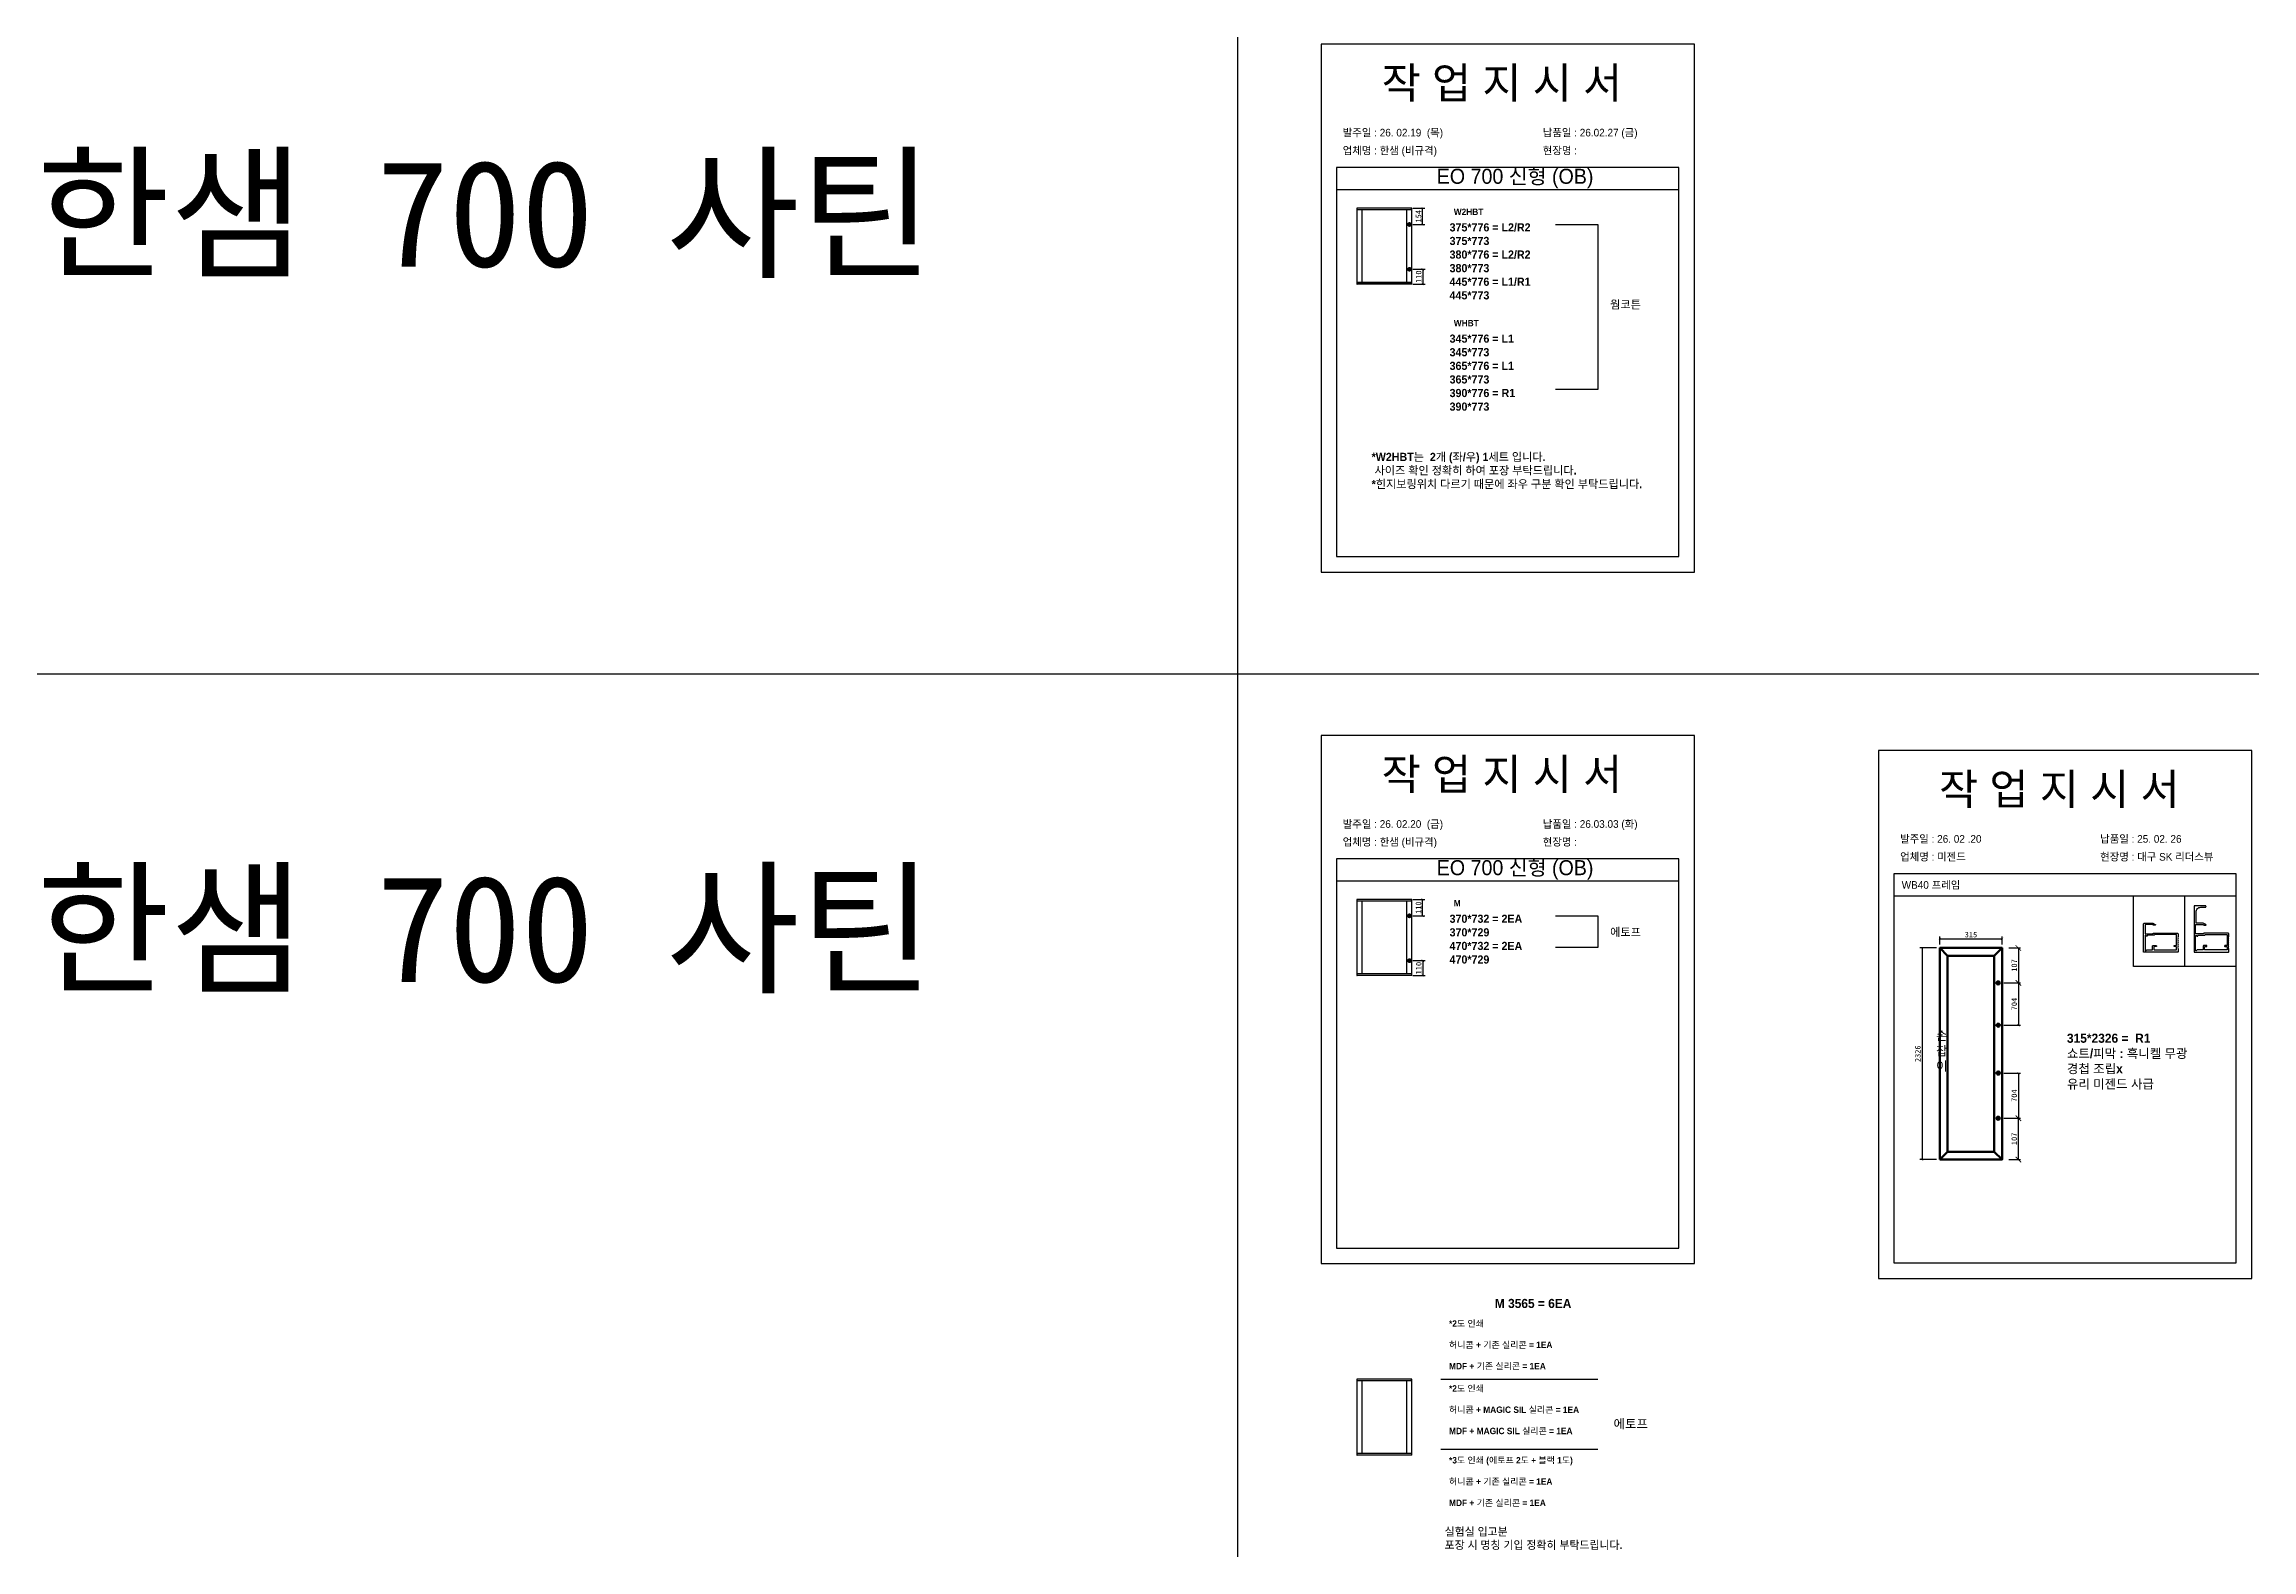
# Model space of a CAD drawing. Header units: millimetres. Extents: x -44117 to 256353, y -2095463 to 65325.
# Drawn here: x 104930 to 114862, y -726169 to -719394 of the extents above; entities that cross this region are included whole.
import ezdxf

# ---------------------------------------------------------------- set-up
doc = ezdxf.new("R2010")
doc.units = ezdxf.units.MM
doc.header["$LTSCALE"] = 10
doc.layers.add('Layer1', color=7, linetype='Continuous', lineweight=70)
doc.styles.add('MtX_Gulim', font='')
doc.styles.get('MtX_Gulim').set_extended_font_data('Gulim', bold=True)
doc.dimstyles.new('ISO-25', dxfattribs={"dimtxt": 2.5, "dimasz": 2.5, "dimexe": 1, "dimexo": 1, "dimtad": 1, "dimtxsty": 'Standard', "dimblk": 'ARCHTICK', "dimcen": 2.5, "dimadec": 0, "dimazin": 0, "dimtfac": 1, "dimtmove": 0, "dimatfit": 3, "dimfxl": 0, "dimarcsym": 0})

msp = doc.modelspace()

# ---------------------------------------------------------------- texts
at = {"linetype": 'Continuous', "style": 'MtX_Gulim'}
for s, height, p in [('W2HBT', 28.584701, (111271.79138, -720163.01135)), ('WHBT', 28.584701, (111271.79138, -720663.72819)), ('M', 28.5847, (111271.79138, -723273.82835)), ('M 3565 = 6EA', 41.0156481, (111456.38234, -725080.93677)), ('에토프', 41.015648, (111990.46123, -725622.51639))]:
    msp.add_text(s, height=height, dxfattribs=at).set_placement(p)
at = {"attachment_point": 1}
for s, width, gutter_width, heights, insert, char_height in [('{\\fGulim|b0|i0|c129|p50;작 업 지 시 서}', 3307.3198183, 12.5, [-155.84554], (110947.23734, -719498.51337), 140), ('\\pt11;{\\fGulim|b0|i0|c129|p50;발주일 : 26. 02.19  (목)}', 3307.3198183, 12.5, [34.50412], (110772.02799, -719775.23379), 34.3), ('{\\fGulim|b0|i0|c129|p50;납품일 : 26.02.27 (금)}', 3307.3198183, 12.5, [35.09023], (111672.00597, -719775.23379), 34.3), ('{\\f굴림|b0|i0|c129|p50;한샘} 700 {\\f굴림|b0|i0|c129|p50;사틴}', 5072.1082947, 2395.6482, [-533.35869], (104895.62473, -719916.33273), 479.1296392), ('{\\fGulim|b0|i0|c129|p50;업체명 : 한샘 (비규격)}', 3307.3198183, 12.5, [36.11279], (110772.02799, -719855.88997), 34.3), ('{\\fGulim|b0|i0|c129|p50;현장명 : }', 3307.3198183, 12.5, [-38.2735], (111672.00597, -719855.88997), 34.3), ('{\\fGulim|b0|i0|c129|p50;EO 700 신형 (OB)}', 1597.0710432, 6.03612, [-85.06834], (111194.78675, -719955.04929), 67.6045736), ('{\\f굴림|b1|i0|c129|p50;375*776 = L2/R2\\P\\C1;375*773\\P\\C256;380*776 = L2/R2\\P\\C1;380*773\\P\\C256;445*776 = L1/R1\\P\\C1;445*773}', 11097.3917356, 142.72229, [-353.84448], (111252.84834, -720200.27169), 36.7000174), ('{\\f굴림|b1|i0|c129|p50;웜코튼}', 11097.3917356, 142.72229, [-39.61272], (111975.34377, -720547.86076), 36.7000174), ('{\\f굴림|b1|i0|c129|p50;345*776 = L1\\P\\C1;345*773\\P\\C256;365*776 = L1\\P\\C1;365*773\\P\\C256;390*776 = R1\\P\\C1;390*773}', 11097.3917356, 142.72229, [-343.9413], (111252.84834, -720700.98853), 36.7000174), ('{\\f굴림|b1|i0|c129|p50;*W2HBT는  2개 (좌/우) 1세트 입니다.\\P 사이즈 확인 정확히 하여 포장 부탁드립니다.\\P*힌지보링위치 다르기 때문에 좌우 구분 확인 부탁드립니다.}', 11097.3917356, 142.72229, [755.94856], (110902.01694, -721233.13397), 36.7000174), ('{\\fGulim|b0|i0|c129|p50;작 업 지 시 서}', 3307.3198183, 12.5, [-155.84554], (110947.23734, -722609.33037), 140), ('{\\fGulim|b0|i0|c129|p50;작 업 지 시 서}', 3307.3198183, 12.5, [-155.84554], (113455.1274, -722676.35069), 140), ('\\pt11;{\\fGulim|b0|i0|c129|p50;발주일 : 26. 02.20  (금)}', 3307.3198183, 12.5, [34.50412], (110772.02799, -722886.05079), 34.3), ('{\\fGulim|b0|i0|c129|p50;납품일 : 26.03.03 (화)}', 3307.3198183, 12.5, [35.09023], (111672.00597, -722886.05079), 34.3), ('{\\fGulim|b0|i0|c129|p50;업체명 : 한샘 (비규격)}', 3307.3198183, 12.5, [36.11279], (110772.02799, -722966.70697), 34.3), ('{\\fGulim|b0|i0|c129|p50;현장명 : }', 3307.3198183, 12.5, [-38.2735], (111672.00597, -722966.70697), 34.3), ('{\\fGulim|b0|i0|c129|p50;발주일 : 26. 02 .20}', 3307.3198183, 12.5, [34.50412], (113279.91804, -722953.07111), 34.3), ('{\\fGulim|b0|i0|c129|p50;납품일 : 25. 02. 26}', 3307.3198183, 12.5, [37.67976], (114179.89602, -722953.07111), 34.3), ('{\\f굴림|b0|i0|c129|p50;한샘} 700 {\\f굴림|b0|i0|c129|p50;사틴}', 5072.1082947, 2395.6482, [-533.35869], (104895.62473, -723134.72492), 479.1296392), ('{\\fGulim|b0|i0|c129|p50;EO 700 신형 (OB)}', 1597.0710432, 6.03612, [-85.06834], (111194.78675, -723065.86629), 67.6045736), ('{\\fGulim|b0|i0|c129|p50;업체명 : 미젠드}', 3307.3198183, 12.5, [33.33016], (113279.91804, -723033.72729), 34.3), ('{\\fGulim|b0|i0|c129|p50;현장명 : 대구 SK 리더스뷰}', 3307.3198183, 12.5, [-38.2735], (114179.89602, -723033.72729), 34.3), ('{\\fGulim|b0|i0|c129|p50;WB40 프레임}', 3307.3198183, 12.5, [-38.22783], (113286.96024, -723160.39339), 34.3), ('{\\f굴림|b1|i0|c129|p50;370*732 = 2EA\\P\\C1;370*729\\P\\C256;470*732 = 2EA\\P\\C1;470*729}', 11097.3917356, 142.72229, [-221.41373], (111252.84834, -723311.08868), 36.7000174), ('{\\f굴림|b1|i0|c129|p50;에토프}', 11097.3917356, 142.72229, [-40.82634], (111975.34377, -723371.60507), 36.7000174), ('{\\fGulim|b1|i0|c129|p50;손\\P잡\\P이}', 2645.8558546, 10, [1247.94849], (113441.58347, -723834.78945), 41.16), ('{\\fGulim|b1|i0|c129|p50;315*2326 =  R1\\P쇼트/피막 : 흑니켈 무광\\P경첩 조립x\\P유리 미젠드 사급}', 2645.8558546, 10, [1247.94849], (114030.27723, -723846.5283), 41.16), ('{\\f굴림|b1|i0|c129|p50;*2도 인쇄\\P\\P허니콤 + 기존 실리콘 = 1EA\\P\\PMDF + 기존 실리콘 = 1EA}', 8684.9152714, 111.69571, [-225.97485], (111250.37288, -725136.56876), 28.7217528), ('{\\f굴림|b1|i0|c129|p50;*2도 인쇄\\P\\P허니콤 + MAGIC SIL 실리콘 = 1EA\\P\\PMDF + MAGIC SIL 실리콘 = 1EA}', 8684.9152714, 111.69571, [-225.97485], (111250.37288, -725428.40145), 28.7217528), ('{\\f굴림|b1|i0|c129|p50;*3도 인쇄 (에토프 2도 + 블랙 1도)\\P\\P허니콤 + 기존 실리콘 = 1EA\\P\\PMDF + 기존 실리콘 = 1EA}', 8684.9152714, 111.69571, [-227.95042], (111250.37288, -725751.68923), 28.7217528), ('{\\f굴림|b1|i0|c129|p50;실험실 입고분 \\P포장 시 명칭 기입 정확히 부탁드립니다.}', 10869.8002194, 139.79526, [-101.56554], (111230.43016, -726069.38044), 35.947353)]:
    msp.add_mtext_dynamic_manual_height_columns(s, width=width, gutter_width=gutter_width, heights=heights, dxfattribs=dict(at, insert=insert, char_height=char_height))

# ---------------------------------------------------------------- blocks, each defined once
blk = doc.blocks.new('_ArchTick')
at = {"color": 0, "linetype": 'ByBlock', "const_width": 0.15}
blk.add_lwpolyline([(-0.5, -0.5), (0.5, 0.5)], dxfattribs=at)
blk = doc.blocks.new('*D4922')
at = {"color": 0, "lineweight": -2}
for p, q in [((111087, -723242.6), (111141.6, -723242.6)), ((111131.6, -723316.3), (111131.6, -723242.6)), ((111087, -723316.3), (111141.6, -723316.3))]:
    blk.add_line(p, q, dxfattribs=at)
at = {"layer": 'Defpoints', "color": 0}
for p in [(111072, -723242.6), (111131.6, -723242.6), (111072, -723316.3)]:
    blk.add_point(p, dxfattribs=at)
at = {"color": 0, "lineweight": -2, "xscale": 10, "yscale": 10, "zscale": 10}
for p, rotation in [((111131.6, -723242.6), 90), ((111131.6, -723316.3), 270)]:
    blk.add_blockref('_ArchTick', p, dxfattribs=dict(at, rotation=rotation))
at = {"color": 0, "insert": (111112.8, -723279.5), "char_height": 25, "attachment_point": 5, "rotation": 90}
blk.add_mtext('110', dxfattribs=at)
blk = doc.blocks.new('*D4923')
at = {"color": 0, "lineweight": -2}
for p, q in [((111087, -723518.1), (111142.5, -723518.1)), ((111087, -723585), (111142.5, -723585)), ((111132.5, -723518.1), (111132.5, -723585))]:
    blk.add_line(p, q, dxfattribs=at)
at = {"layer": 'Defpoints', "color": 0}
for p in [(111072, -723518.1), (111072, -723585), (111132.5, -723585)]:
    blk.add_point(p, dxfattribs=at)
at = {"color": 0, "lineweight": -2, "xscale": 10, "yscale": 10, "zscale": 10}
for p, rotation in [((111132.5, -723518.1), 90), ((111132.5, -723585), 270)]:
    blk.add_blockref('_ArchTick', p, dxfattribs=dict(at, rotation=rotation))
at = {"color": 0, "insert": (111113.8, -723551.6), "char_height": 25, "attachment_point": 5, "rotation": 90}
blk.add_mtext('110', dxfattribs=at)
blk = doc.blocks.new('*D4924')
at = {"color": 0, "lineweight": -2}
for p, q in [((113761.6, -724227.2), (113822, -724227.2)), ((113812, -724412.8), (113812, -724227.2)), ((113768.6, -724412.8), (113822, -724412.8))]:
    blk.add_line(p, q, dxfattribs=at)
at = {"layer": 'Defpoints', "color": 0}
for p in [(113731.6, -724227.2), (113812, -724227.2), (113738.6, -724412.8)]:
    blk.add_point(p, dxfattribs=at)
at = {"color": 0, "lineweight": -2, "xscale": 25, "yscale": 25, "zscale": 25}
for p, rotation in [((113812, -724227.2), 90), ((113812, -724412.8), 270)]:
    blk.add_blockref('_ArchTick', p, dxfattribs=dict(at, rotation=rotation))
at = {"color": 0, "insert": (113793.3, -724320), "char_height": 25, "attachment_point": 5, "rotation": 90}
blk.add_mtext('107', dxfattribs=at)
blk = doc.blocks.new('*D4925')
at = {"color": 0, "lineweight": -2}
for p, q in [((113768.6, -723461.1), (113822, -723461.1)), ((113812, -723461.1), (113812, -723618.2)), ((113761.6, -723618.2), (113822, -723618.2))]:
    blk.add_line(p, q, dxfattribs=at)
at = {"layer": 'Defpoints', "color": 0}
for p in [(113738.6, -723461.1), (113731.6, -723618.2), (113812, -723618.2)]:
    blk.add_point(p, dxfattribs=at)
at = {"color": 0, "lineweight": -2, "xscale": 25, "yscale": 25, "zscale": 25}
for p, rotation in [((113812, -723461.1), 90), ((113812, -723618.2), 270)]:
    blk.add_blockref('_ArchTick', p, dxfattribs=dict(at, rotation=rotation))
at = {"color": 0, "insert": (113793.3, -723539.7), "char_height": 25, "attachment_point": 5, "rotation": 90}
blk.add_mtext('107', dxfattribs=at)
blk = doc.blocks.new('*D4926')
at = {"color": 0, "lineweight": -2}
for p, q in [((113747.1, -724023.8), (113822, -724023.8)), ((113812, -724023.8), (113812, -724227.2)), ((113747.1, -724227.2), (113822, -724227.2))]:
    blk.add_line(p, q, dxfattribs=at)
at = {"layer": 'Defpoints', "color": 0}
for p in [(113732.1, -724023.8), (113732.1, -724227.2), (113812, -724227.2)]:
    blk.add_point(p, dxfattribs=at)
at = {"color": 0, "lineweight": -2, "xscale": 10, "yscale": 10, "zscale": 10}
for p, rotation in [((113812, -724023.8), 90), ((113812, -724227.2), 270)]:
    blk.add_blockref('_ArchTick', p, dxfattribs=dict(at, rotation=rotation))
at = {"color": 0, "insert": (113793.3, -724125.5), "char_height": 25, "attachment_point": 5, "rotation": 90}
blk.add_mtext('704', dxfattribs=at)
blk = doc.blocks.new('*D4927')
at = {"color": 0, "lineweight": -2}
for p, q in [((113443.6, -723461.1), (113368.3, -723461.1)), ((113378.3, -723461.1), (113378.3, -724412.8)), ((113443.6, -724412.8), (113368.3, -724412.8))]:
    blk.add_line(p, q, dxfattribs=at)
at = {"layer": 'Defpoints', "color": 0}
for p in [(113458.6, -723461.1), (113378.3, -724412.8), (113458.6, -724412.8)]:
    blk.add_point(p, dxfattribs=at)
at = {"color": 0, "lineweight": -2, "xscale": 10, "yscale": 10, "zscale": 10}
for p, rotation in [((113378.3, -723461.1), 90), ((113378.3, -724412.8), 270)]:
    blk.add_blockref('_ArchTick', p, dxfattribs=dict(at, rotation=rotation))
at = {"color": 0, "insert": (113359.5, -723936.9), "char_height": 25, "attachment_point": 5, "rotation": 90}
blk.add_mtext('2326', dxfattribs=at)
blk = doc.blocks.new('*D4928')
at = {"color": 0, "lineweight": -2}
for p, q in [((113458.6, -723446.1), (113458.6, -723409.9)), ((113458.6, -723419.9), (113738.6, -723419.9)), ((113738.6, -723446.1), (113738.6, -723409.9))]:
    blk.add_line(p, q, dxfattribs=at)
at = {"layer": 'Defpoints', "color": 0}
for p in [(113458.6, -723461.1), (113738.6, -723419.9), (113738.6, -723461.1)]:
    blk.add_point(p, dxfattribs=at)
at = {"color": 0, "lineweight": -2, "xscale": 10, "yscale": 10, "zscale": 10, "rotation": 180}
blk.add_blockref('_ArchTick', (113458.6, -723419.9), dxfattribs=at)
at = {"color": 0, "lineweight": -2, "xscale": 10, "yscale": 10, "zscale": 10}
blk.add_blockref('_ArchTick', (113738.6, -723419.9), dxfattribs=at)
at = {"color": 0, "insert": (113598.6, -723401.1), "char_height": 25, "attachment_point": 5}
blk.add_mtext('315', dxfattribs=at)
blk = doc.blocks.new('*D4929')
at = {"color": 0, "lineweight": -2}
for p, q in [((113747.1, -723618.2), (113822, -723618.2)), ((113812, -723618.2), (113812, -723808.6)), ((113747.1, -723808.6), (113822, -723808.6))]:
    blk.add_line(p, q, dxfattribs=at)
at = {"layer": 'Defpoints', "color": 0}
for p in [(113732.1, -723618.2), (113732.1, -723808.6), (113812, -723808.6)]:
    blk.add_point(p, dxfattribs=at)
at = {"color": 0, "lineweight": -2, "xscale": 10, "yscale": 10, "zscale": 10}
for p, rotation in [((113812, -723618.2), 90), ((113812, -723808.6), 270)]:
    blk.add_blockref('_ArchTick', p, dxfattribs=dict(at, rotation=rotation))
at = {"color": 0, "insert": (113793.3, -723713.4), "char_height": 25, "attachment_point": 5, "rotation": 90}
blk.add_mtext('704', dxfattribs=at)
blk = doc.blocks.new('*D4920')
at = {"color": 0, "lineweight": -2}
for p, q in [((111087, -720131.8), (111141.6, -720131.8)), ((111087, -720205.4), (111141.6, -720205.4)), ((111131.6, -720205.4), (111131.6, -720131.8))]:
    blk.add_line(p, q, dxfattribs=at)
at = {"layer": 'Defpoints', "color": 0}
for p in [(111072, -720131.8), (111072, -720205.4), (111131.6, -720131.8)]:
    blk.add_point(p, dxfattribs=at)
at = {"color": 0, "lineweight": -2, "xscale": 10, "yscale": 10, "zscale": 10}
for p, rotation in [((111131.6, -720131.8), 90), ((111131.6, -720205.4), 270)]:
    blk.add_blockref('_ArchTick', p, dxfattribs=dict(at, rotation=rotation))
at = {"color": 0, "insert": (111112.8, -720168.6), "char_height": 25, "attachment_point": 5, "rotation": 90}
blk.add_mtext('154', dxfattribs=at)
blk = doc.blocks.new('*D4921')
at = {"color": 0, "lineweight": -2}
for p, q in [((111087, -720407.3), (111142.5, -720407.3)), ((111132.5, -720407.3), (111132.5, -720474.2)), ((111087, -720474.2), (111142.5, -720474.2))]:
    blk.add_line(p, q, dxfattribs=at)
at = {"layer": 'Defpoints', "color": 0}
for p in [(111072, -720407.3), (111072, -720474.2), (111132.5, -720474.2)]:
    blk.add_point(p, dxfattribs=at)
at = {"color": 0, "lineweight": -2, "xscale": 10, "yscale": 10, "zscale": 10}
for p, rotation in [((111132.5, -720407.3), 90), ((111132.5, -720474.2), 270)]:
    blk.add_blockref('_ArchTick', p, dxfattribs=dict(at, rotation=rotation))
at = {"color": 0, "insert": (111113.8, -720440.8), "char_height": 25, "attachment_point": 5, "rotation": 90}
blk.add_mtext('110', dxfattribs=at)

# ---------------------------------------------------------------- dimensions: what is measured, and where the dimension line sits
for base, p1, p2, text, override, picture, middle in [((111131.5727, -720131.82951), (111071.95893, -720205.44599), (111071.95893, -720131.82951), '154', {"dimscale": 10, "dimasz": 1, "dimexo": 1.5, "dimtxsty": 'Standard'}, '*D4920', (111112.8227, -720168.63775)), ((111132.52618, -720474.20833), (111071.95893, -720407.32395), (111071.95893, -720474.20833), '110', {"dimscale": 10, "dimasz": 1, "dimexo": 1.5, "dimtxsty": 'Standard'}, '*D4921', (111113.77618, -720440.76614)), ((111131.5727, -723242.64651), (111071.95893, -723316.26299), (111071.95893, -723242.64651), '110', {"dimscale": 10, "dimasz": 1, "dimexo": 1.5, "dimtxsty": 'Standard'}, '*D4922', (111112.8227, -723279.45475)), ((113378.28787, -724412.81903), (113458.62277, -723461.07576), (113458.62277, -724412.81903), '2326', {"dimscale": 10, "dimasz": 1, "dimexo": 1.5, "dimtxsty": 'Standard'}, '*D4927', (113359.53787, -723936.94739)), ((113812.01449, -723618.24619), (113738.62277, -723461.07576), (113731.62277, -723618.24619), '107', {"dimscale": 10, "dimexo": 3, "dimtxsty": 'Standard'}, '*D4925', (113793.26449, -723539.66098)), ((111132.52618, -723585.02532), (111071.95893, -723518.14095), (111071.95893, -723585.02532), '110', {"dimscale": 10, "dimasz": 1, "dimexo": 1.5, "dimtxsty": 'Standard'}, '*D4923', (111113.77618, -723551.58314)), ((113812.01449, -723808.6457), (113732.0548, -723618.24619), (113732.0548, -723808.6457), '704', {"dimscale": 10, "dimasz": 1, "dimexo": 1.5, "dimtxsty": 'Standard'}, '*D4929', (113793.26449, -723713.44595)), ((113812.01449, -724227.20205), (113738.62277, -724412.81903), (113731.62277, -724227.20205), '107', {"dimscale": 10, "dimexo": 3, "dimtxsty": 'Standard'}, '*D4924', (113793.26449, -724320.01054))]:
    dim = msp.add_linear_dim(base=base, p1=p1, p2=p2, angle=90, text=text, dimstyle='ISO-25', override=override)
    dim.commit()
    dim.dimension.update_dxf_attribs({"geometry": picture, "text_midpoint": middle})
dim = msp.add_linear_dim(base=(113738.62277, -723419.89209), p1=(113458.62277, -723461.07576), p2=(113738.62277, -723461.07576), text='315', dimstyle='ISO-25', override={"dimscale": 10, "dimasz": 1, "dimexo": 1.5, "dimtxsty": 'Standard'})
dim.commit()
dim.dimension.update_dxf_attribs({"geometry": '*D4928', "text_midpoint": (113598.62277, -723401.14209)})
dim = msp.add_linear_dim(base=(113812.01449, -724227.20205), p1=(113732.0548, -724023.76514), p2=(113732.0548, -724227.20205), angle=90, text='704', dimstyle='ISO-25', override={"dimscale": 10, "dimasz": 1, "dimexo": 1.5, "dimtxsty": 'Standard', "dimtmove": 1})
dim.commit()
dim.dimension.update_dxf_attribs({"geometry": '*D4926', "text_midpoint": (113812.01449, -724125.4836), "dimtype": 160})

# ---------------------------------------------------------------- linework, layer by layer
for p, q in [((112284.43074, -719949.52058), (110744.43074, -719949.52058)), ((112284.43074, -720049.52058), (110744.43074, -720049.52058)), ((110836.09627, -720132.07547), (110836.09627, -720473.96236)), ((111082.59691, -720132.5182), (110836.09627, -720132.5182)), ((111082.59691, -720139.20836), (110836.09627, -720139.20836)), ((111082.35095, -720131.82951), (110836.34223, -720131.82951)), ((110857.98687, -720138.71644), (110857.98687, -720466.82947)), ((111060.46035, -720466.82947), (111060.46035, -720139.20836)), ((111081.3671, -720139.20836), (111081.3671, -720131.82951)), ((111082.59691, -720473.96236), (111082.59691, -720132.07547)), ((111082.59691, -720466.82947), (110836.09627, -720466.82947)), ((111082.59691, -720473.51963), (110836.09627, -720473.51963)), ((111082.35095, -720474.20833), (110836.34223, -720474.20833)), ((110837.32608, -720474.20833), (110837.32608, -720466.82947)), ((111081.3671, -720466.82947), (111081.3671, -720474.20833)), ((112284.43074, -723060.33758), (110744.43074, -723060.33758)), ((112284.43074, -723160.33758), (110744.43074, -723160.33758)), ((114792.32079, -723127.3579), (113252.32079, -723127.3579)), ((110836.09627, -723242.89247), (110836.09627, -723584.77935)), ((111082.59691, -723243.3352), (110836.09627, -723243.3352)), ((111082.59691, -723250.02536), (110836.09627, -723250.02536)), ((111082.35095, -723242.64651), (110836.34223, -723242.64651)), ((110857.98687, -723249.53344), (110857.98687, -723577.64647)), ((111060.46035, -723577.64647), (111060.46035, -723250.02536)), ((111081.3671, -723250.02536), (111081.3671, -723242.64651)), ((111082.59691, -723584.77935), (111082.59691, -723242.89247)), ((114792.32079, -723227.3579), (113252.32079, -723227.3579)), ((114329.51509, -723544.18957), (114329.51509, -723227.3579)), ((114560.91794, -723544.18957), (114560.91794, -723227.3579)), ((111082.59691, -723577.64647), (110836.09627, -723577.64647)), ((111082.59691, -723584.33663), (110836.09627, -723584.33663)), ((111082.35095, -723585.02532), (110836.34223, -723585.02532)), ((110837.32608, -723585.02532), (110837.32608, -723577.64647)), ((111081.3671, -723577.64647), (111081.3671, -723585.02532)), ((114792.32079, -723544.18957), (114329.51509, -723544.18957)), ((110836.09627, -725401.23497), (110836.09627, -725743.12186)), ((111082.59691, -725401.6777), (110836.09627, -725401.6777)), ((111082.59691, -725408.36787), (110836.09627, -725408.36787)), ((111082.35095, -725400.98901), (110836.34223, -725400.98901)), ((110857.98687, -725407.87594), (110857.98687, -725735.98898)), ((111060.46035, -725735.98898), (111060.46035, -725408.36787)), ((111081.3671, -725408.36787), (111081.3671, -725400.98901)), ((111082.59691, -725743.12186), (111082.59691, -725401.23497)), ((111212.92092, -725400.86023), (111920.04207, -725400.86023)), ((111082.59691, -725735.98898), (110836.09627, -725735.98898)), ((111082.59691, -725742.67914), (110836.09627, -725742.67914)), ((111082.35095, -725743.36783), (110836.34223, -725743.36783)), ((110837.32608, -725743.36783), (110837.32608, -725735.98898)), ((111081.3671, -725735.98898), (111081.3671, -725743.36783)), ((111212.92092, -725716.58565), (111920.04207, -725716.58565))]:
    msp.add_line(p, q)
at = {"color": 1}
msp.add_line((104015.69829, -722227.32508), (196284.84516, -722227.32508), dxfattribs=at)
msp.add_line((104015.69829, -722227.32508), (196284.84516, -722227.32508), dxfattribs=at)
for p in [(110300.49669, 21924.9366), (110300.49669, 14161.07811), (110300.49669, 18584.38997), (110300.49669, 10820.53148), (110300.49669, 18627.87121), (110300.49669, 10864.01272), (110300.49669, 15287.32457), (110300.49669, 7523.46608), (110300.49669, 3746.75115), (110300.49669, 21924.9366), (110300.49669, 14161.07811), (110300.49669, 18584.38997), (110300.49669, 10820.53148), (110300.49669, 18627.87121), (110300.49669, 10864.01272), (110300.49669, 15287.32457), (110300.49669, 7523.46608), (110300.49669, 3746.75115), (110300.49669, 21924.9366), (110300.49669, 14161.07811), (110300.49669, 18584.38997), (110300.49669, 10820.53148), (110300.49669, 18627.87121), (110300.49669, 10864.01272), (110300.49669, 15287.32457), (110300.49669, 7523.46608), (110300.49669, 3746.75115), (110300.49669, 21924.9366), (110300.49669, 14161.07811), (110300.49669, 18584.38997), (110300.49669, 10820.53148), (110300.49669, 18627.87121), (110300.49669, 10864.01272), (110300.49669, 15287.32457), (110300.49669, 7523.46608), (110300.49669, 3746.75115), (110300.49669, 21924.9366), (110300.49669, 14161.07811), (110300.49669, 18584.38997), (110300.49669, 10820.53148), (110300.49669, 18627.87121), (110300.49669, 10864.01272), (110300.49669, 15287.32457), (110300.49669, 7523.46608), (110300.49669, 3746.75115), (110300.49669, 21924.9366), (110300.49669, 14161.07811), (110300.49669, 18584.38997), (110300.49669, 10820.53148), (110300.49669, 18627.87121), (110300.49669, 10864.01272), (110300.49669, 15287.32457), (110300.49669, 7523.46608), (110300.49669, 3746.75115), (110300.49669, 21924.9366), (110300.49669, 14161.07811), (110300.49669, 18584.38997), (110300.49669, 10820.53148), (110300.49669, 18627.87121), (110300.49669, 10864.01272), (110300.49669, 15287.32457), (110300.49669, 7523.46608), (110300.49669, 3746.75115), (110300.49669, 21924.9366), (110300.49669, 14161.07811), (110300.49669, 18584.38997), (110300.49669, 10820.53148), (110300.49669, 18627.87121), (110300.49669, 10864.01272), (110300.49669, 15287.32457), (110300.49669, 7523.46608), (110300.49669, 3746.75115), (110300.49669, 21924.9366), (110300.49669, 14161.07811), (110300.49669, 18584.38997), (110300.49669, 10820.53148), (110300.49669, 18627.87121), (110300.49669, 10864.01272), (110300.49669, 15287.32457), (110300.49669, 7523.46608), (110300.49669, 3746.75115), (110300.49669, 21924.9366), (110300.49669, 14161.07811), (110300.49669, 18584.38997), (110300.49669, 10820.53148), (110300.49669, 18627.87121), (110300.49669, 10864.01272), (110300.49669, 15287.32457), (110300.49669, 7523.46608), (110300.49669, 3746.75115), (110300.49669, 12702.87182), (110300.49669, 4939.01333), (110300.49669, 9362.32519), (110300.49669, 1598.4667), (110300.49669, 9405.80642), (110300.49669, 1641.94794), (110300.49669, 6065.25979), (110300.49669, -1698.5987), (110300.49669, -5475.31363), (110300.49669, 12702.87182), (110300.49669, 4939.01333), (110300.49669, 9362.32519), (110300.49669, 1598.4667), (110300.49669, 9405.80642), (110300.49669, 1641.94794), (110300.49669, 6065.25979), (110300.49669, -1698.5987), (110300.49669, -5475.31363), (110300.49669, 12702.87182), (110300.49669, 4939.01333), (110300.49669, 9362.32519), (110300.49669, 1598.4667), (110300.49669, 9405.80642), (110300.49669, 1641.94794), (110300.49669, 6065.25979), (110300.49669, -1698.5987), (110300.49669, -5475.31363), (110300.49669, 12702.87182), (110300.49669, 4939.01333), (110300.49669, 9362.32519), (110300.49669, 1598.4667), (110300.49669, 9405.80642), (110300.49669, 1641.94794), (110300.49669, 6065.25979), (110300.49669, -1698.5987), (110300.49669, -5475.31363), (110300.49669, 12702.87182), (110300.49669, 4939.01333), (110300.49669, 9362.32519), (110300.49669, 1598.4667), (110300.49669, 9405.80642), (110300.49669, 1641.94794), (110300.49669, 6065.25979), (110300.49669, -1698.5987), (110300.49669, -5475.31363)]:
    msp.add_xline(p, (0, 1), dxfattribs=at)
for points in [[(110674.43074, -721770.35086), (112354.43074, -721770.35086), (112354.43074, -719394.35086), (110674.43074, -719394.35086)], [(110674.43074, -724881.16786), (112354.43074, -724881.16786), (112354.43074, -722505.16786), (110674.43074, -722505.16786)], [(113182.32079, -724948.18818), (114862.32079, -724948.18818), (114862.32079, -722572.18818), (113182.32079, -722572.18818)]]:
    msp.add_lwpolyline(points, close=True)
for points in [[(110744.43074, -719949.52058), (110744.43074, -721700.35086), (112284.43074, -721700.35086), (112284.43074, -719949.52058)], [(111728.71239, -720205.40735), (111919.36996, -720205.40735), (111919.36996, -720948.77928), (111728.71239, -720948.77928)], [(110744.43074, -723060.33758), (110744.43074, -724811.16786), (112284.43074, -724811.16786), (112284.43074, -723060.33758)], [(113252.32079, -723127.3579), (113252.32079, -724878.18818), (114792.32079, -724878.18818), (114792.32079, -723127.3579)], [(111728.71239, -723316.22435), (111919.36996, -723316.22435), (111919.36996, -723458.29354), (111728.71239, -723458.29354)]]:
    msp.add_lwpolyline(points)
at = {"color": 7, "elevation": 0}
for points in [[(114758.26746, -723477.24704), (114758.26746, -723464.34704), (114756.46746, -723462.54704), (114758.26746, -723460.74704), (114756.46746, -723458.94704), (114758.26746, -723457.14704), (114756.46746, -723455.34704), (114758.26746, -723453.54704), (114756.46746, -723451.74704), (114758.26746, -723449.94704), (114756.46746, -723448.14704), (114758.26746, -723446.34704), (114756.46746, -723444.54704), (114758.26746, -723442.74704), (114756.46746, -723440.94704), (114758.26746, -723439.14704), (114756.46746, -723437.34704), (114758.26746, -723435.54704), (114756.46746, -723433.74704), (114758.26746, -723431.94704), (114756.46746, -723430.14704), (114758.26746, -723428.34704), (114756.46746, -723426.54704), (114758.26746, -723424.74704), (114756.46746, -723422.94704), (114758.26746, -723421.14704), (114756.46746, -723419.34704), (114758.26746, -723417.54704), (114756.46746, -723415.74704), (114758.26746, -723413.94704), (114756.46746, -723412.14704), (114758.26746, -723410.34704), (114758.26746, -723397.44704, 0.4142135624), (114755.26746, -723394.44704), (114647.26746, -723394.44704, 0.4142135624), (114645.46746, -723396.24704), (114645.46746, -723396.84704, -0.4142135624), (114644.26746, -723398.04704), (114611.26746, -723398.04704, -0.4142135624), (114609.46746, -723396.24704), (114609.46746, -723356.64704, -0.4142135624), (114611.26746, -723354.84704), (114644.26746, -723354.84704, -0.4142135624), (114645.46746, -723356.04704), (114645.46746, -723356.64704, 0.4142135624), (114647.26746, -723358.44704), (114654.46746, -723358.44704, 0.855700792), (114655.01728, -723354.93306), (114643.97102, -723348.84704), (114611.26746, -723348.84704), (114611.26746, -723298.92581, -0.4173893777), (114632.3736, -723278.04704), (114635.41535, -723278.04704, 0.118515719), (114637.05171, -723277.65364, -0.2466321039), (114639.8414, -723277.68643, 0.2301863539), (114642.98929, -723277.68643), (114642.98929, -723277.68643, -0.2466321039), (114645.77898, -723277.65364, 0.2404082058), (114649.05171, -723277.65364, -0.2466321039), (114651.8414, -723277.68643, 0.1244779229), (114653.26746, -723278.04704, 0.4142135624), (114656.26746, -723275.04704), (114656.26746, -723273.84704, 0.4142135624), (114653.26746, -723270.84704), (114605.26746, -723270.84704, 0.4142135624), (114602.26746, -723273.84704), (114602.26746, -723478.44704, 0.4142135624), (114604.06746, -723480.24704), (114755.26746, -723480.24704, 0.4142135624), (114758.26746, -723477.24704)], [(114530.56514, -723397.45669), (114530.56514, -723410.35669), (114528.76514, -723412.15669), (114530.56514, -723413.95669), (114528.76514, -723415.75669), (114530.56514, -723417.55669), (114528.76514, -723419.35669), (114530.56514, -723421.15669), (114528.76514, -723422.95669), (114530.56514, -723424.75669), (114528.76514, -723426.55669), (114530.56514, -723428.35669), (114528.76514, -723430.15669), (114530.56514, -723431.95669), (114528.76514, -723433.75669), (114530.56514, -723435.55669), (114528.76514, -723437.35669), (114530.56514, -723439.15669), (114528.76514, -723440.95669), (114530.56514, -723442.75669), (114528.76514, -723444.55669), (114530.56514, -723446.35669), (114528.76514, -723448.15669), (114530.56514, -723449.95669), (114528.76514, -723451.75669), (114530.56514, -723453.55669), (114528.76514, -723455.35669), (114530.56514, -723457.15669), (114528.76514, -723458.95669), (114530.56514, -723460.75669), (114528.76514, -723462.55669), (114530.56514, -723464.35669), (114530.56514, -723477.25669, -0.4142135624), (114527.56514, -723480.25669), (114527.56514, -723480.25669), (114376.36514, -723480.25669, -0.4142135624), (114374.56514, -723478.45669), (114374.56514, -723354.85669, -0.4142135624), (114380.56514, -723348.85669), (114416.26871, -723348.85669), (114427.31496, -723354.94271, -0.855700792), (114426.76514, -723358.45669), (114419.56514, -723358.45669, -0.4142135624), (114417.76514, -723356.65669), (114417.76514, -723356.05669, 0.4142135624), (114416.56514, -723354.85669), (114383.56514, -723354.85669, 0.4142135624), (114381.76514, -723356.65669), (114381.76514, -723396.25669, 0.4142135624), (114383.56514, -723398.05669), (114416.56514, -723398.05669, 0.4142135624), (114417.76514, -723396.85669), (114417.76514, -723396.25669, -0.4142135624), (114419.56514, -723394.45669), (114527.56514, -723394.45669, -0.4142135623), (114530.56514, -723397.45669)]]:
    msp.add_lwpolyline(points, format="xyb", dxfattribs=at)
at = {"color": 7}
for points in [[(114381.76514, -723405.85669), (114381.76514, -723471.85669, 0.6516899091), (114384.77813, -723473.18659), (114388.35215, -723469.92678, -0.3444690404), (114390.56285, -723469.7585, 0.1479411349), (114391.56056, -723470.06031), (114414.16514, -723470.06031, 0.4142135624), (114415.96514, -723468.26031), (114415.96514, -723452.05669, -0.4142135624), (114417.76514, -723450.25669), (114430.96514, -723450.25669, -0.4142135624), (114432.76514, -723452.05669), (114432.76514, -723453.25669, -0.4142135624), (114430.96514, -723455.05669), (114423.76514, -723455.05669, 0.4142135624), (114421.96514, -723456.85669), (114421.96514, -723468.25669, 0.4142135624), (114423.76514, -723470.05669), (114521.26514, -723470.05669, 0.4142135624), (114523.06514, -723468.25669), (114523.06514, -723456.85669, 0.4142135624), (114521.26514, -723455.05669), (114514.06514, -723455.05669, -0.4142135624), (114512.26514, -723453.25669), (114512.26514, -723452.05669, -0.4142135624), (114514.06514, -723450.25669), (114521.26514, -723450.25669, 0.4142135624), (114523.06514, -723448.45669), (114523.06514, -723402.25669, 0.4142135624), (114521.26514, -723400.45669), (114424.96514, -723400.45669, 0.4142135624), (114423.76514, -723401.65669), (114423.76514, -723402.25669, -0.414213547), (114421.96514, -723404.05669), (114392.56514, -723404.05669, 0.4142135328), (114391.36514, -723405.25669), (114391.36514, -723406.45669, -0.6516899091), (114388.35215, -723407.78659), (114384.77813, -723404.52678, 0.651689909), (114381.76514, -723405.85669)], [(114649.66746, -723404.04704, 0.414213547), (114651.46746, -723402.24704), (114651.46746, -723401.64704, -0.4142135624), (114652.66746, -723400.44704), (114748.96746, -723400.44704, -0.4142135624), (114750.76746, -723402.24704), (114750.76746, -723448.44704, -0.4142135624), (114748.96746, -723450.24704), (114741.76746, -723450.24704, 0.4142135624), (114739.96746, -723452.04704), (114739.96746, -723453.24704, 0.4142135624), (114741.76746, -723455.04704), (114748.96746, -723455.04704, -0.4142135624), (114750.76746, -723456.84704), (114750.76746, -723468.24704, -0.4142135624), (114748.96746, -723470.04704), (114651.46746, -723470.04704, -0.4142135624), (114649.66746, -723468.24704), (114649.66746, -723456.84704, -0.4142135624), (114651.46746, -723455.04704), (114658.66746, -723455.04704, 0.4142135624), (114660.46746, -723453.24704), (114660.46746, -723452.04704, 0.4142135624), (114658.66746, -723450.24704), (114645.46746, -723450.24704, 0.4142135624), (114643.66746, -723452.04704), (114643.66746, -723468.25066, -0.4142135624), (114641.86746, -723470.05066), (114619.26288, -723470.05066, -0.1479411349), (114618.26517, -723469.74885, 0.3444690404), (114616.05447, -723469.91713), (114612.48045, -723473.17694, -0.6516899091), (114609.46746, -723471.84704), (114609.46746, -723405.84704, -0.651689909), (114612.48045, -723404.51713), (114616.05447, -723407.77695, 0.6516899091), (114619.06746, -723406.44704), (114619.06746, -723405.24704, -0.4142135328), (114620.26746, -723404.04704), (114649.66965, -723404.04704)]]:
    msp.add_lwpolyline(points, format="xyb", dxfattribs=at)
for centre, start, end in [((111082.35095, -720132.07547), 0, 90), ((110836.34223, -720473.96237), 180, 270), ((111082.35095, -720473.96237), 270, 0), ((111082.35095, -723242.89247), 0, 90), ((110836.34223, -723584.77936), 180, 270), ((111082.35095, -723584.77936), 270, 0), ((111082.35095, -725401.23497), 0, 90), ((110836.34223, -725743.12187), 180, 270), ((111082.35095, -725743.12187), 270, 0)]:
    msp.add_arc(centre, 0.24596, start, end)
at = {"layer": 'Layer1'}
for p, q in [((111071.95893, -720196.38079), (111071.95893, -720214.51119)), ((111071.95893, -720416.38915), (111071.95893, -720398.25875)), ((111071.95893, -723307.19779), (111071.95893, -723325.32819)), ((113493.62277, -723496.07576), (113458.62277, -723461.07576)), ((113703.62277, -723496.07576), (113738.62277, -723461.07576)), ((111071.95893, -723527.20615), (111071.95893, -723509.07575)), ((113721.12277, -723607.74619), (113721.12277, -723628.74619)), ((113721.5548, -723798.1457), (113721.5548, -723819.1457)), ((113721.5548, -724013.26514), (113721.5548, -724034.26514)), ((113731.62277, -724227.20205), (113710.62277, -724227.20205)), ((113721.12277, -724216.70205), (113721.12277, -724237.70205)), ((113458.62277, -724412.81903), (113493.62277, -724377.81903)), ((113738.62277, -724412.81903), (113703.62277, -724377.81903))]:
    msp.add_line(p, q, dxfattribs=at)
for points in [[(111081.02413, -720205.44599), (111062.89373, -720205.44599)], [(111081.02413, -720407.32395), (111062.89373, -720407.32395)], [(111081.02413, -723316.26299), (111062.89373, -723316.26299)], [(113458.62277, -724412.81903), (113738.62277, -724412.81903), (113738.62277, -723461.07576), (113458.62277, -723461.07576)], [(113493.62277, -724377.81903), (113703.62277, -724377.81903), (113703.62277, -723496.07576), (113493.62277, -723496.07576)], [(111081.02413, -723518.14095), (111062.89373, -723518.14095)], [(113731.62277, -723618.24619), (113710.62277, -723618.24619)], [(113732.0548, -723808.6457), (113711.0548, -723808.6457)], [(113732.0548, -724023.76514), (113711.0548, -724023.76514)]]:
    msp.add_lwpolyline(points, close=True, dxfattribs=at)
for centre, radius in [((111071.95893, -720205.44599), 6.04347), ((111071.95893, -720407.32395), 6.04347), ((111071.95893, -723316.26299), 6.04347), ((111071.95893, -723518.14095), 6.04347), ((113721.12277, -723618.24619), 7), ((113721.5548, -723808.6457), 7), ((113721.5548, -724023.76514), 7), ((113721.12277, -724227.20205), 7)]:
    msp.add_circle(centre, radius, dxfattribs=at)

msp.set_redraw_order([(e.dxf.handle, doc.entitydb.next_handle()) for e in msp.query("TEXT MTEXT ATTDEF DIMENSION ARC_DIMENSION")])  # texts and dimensions are drawn at this point

doc.saveas('drawing.dxf')
